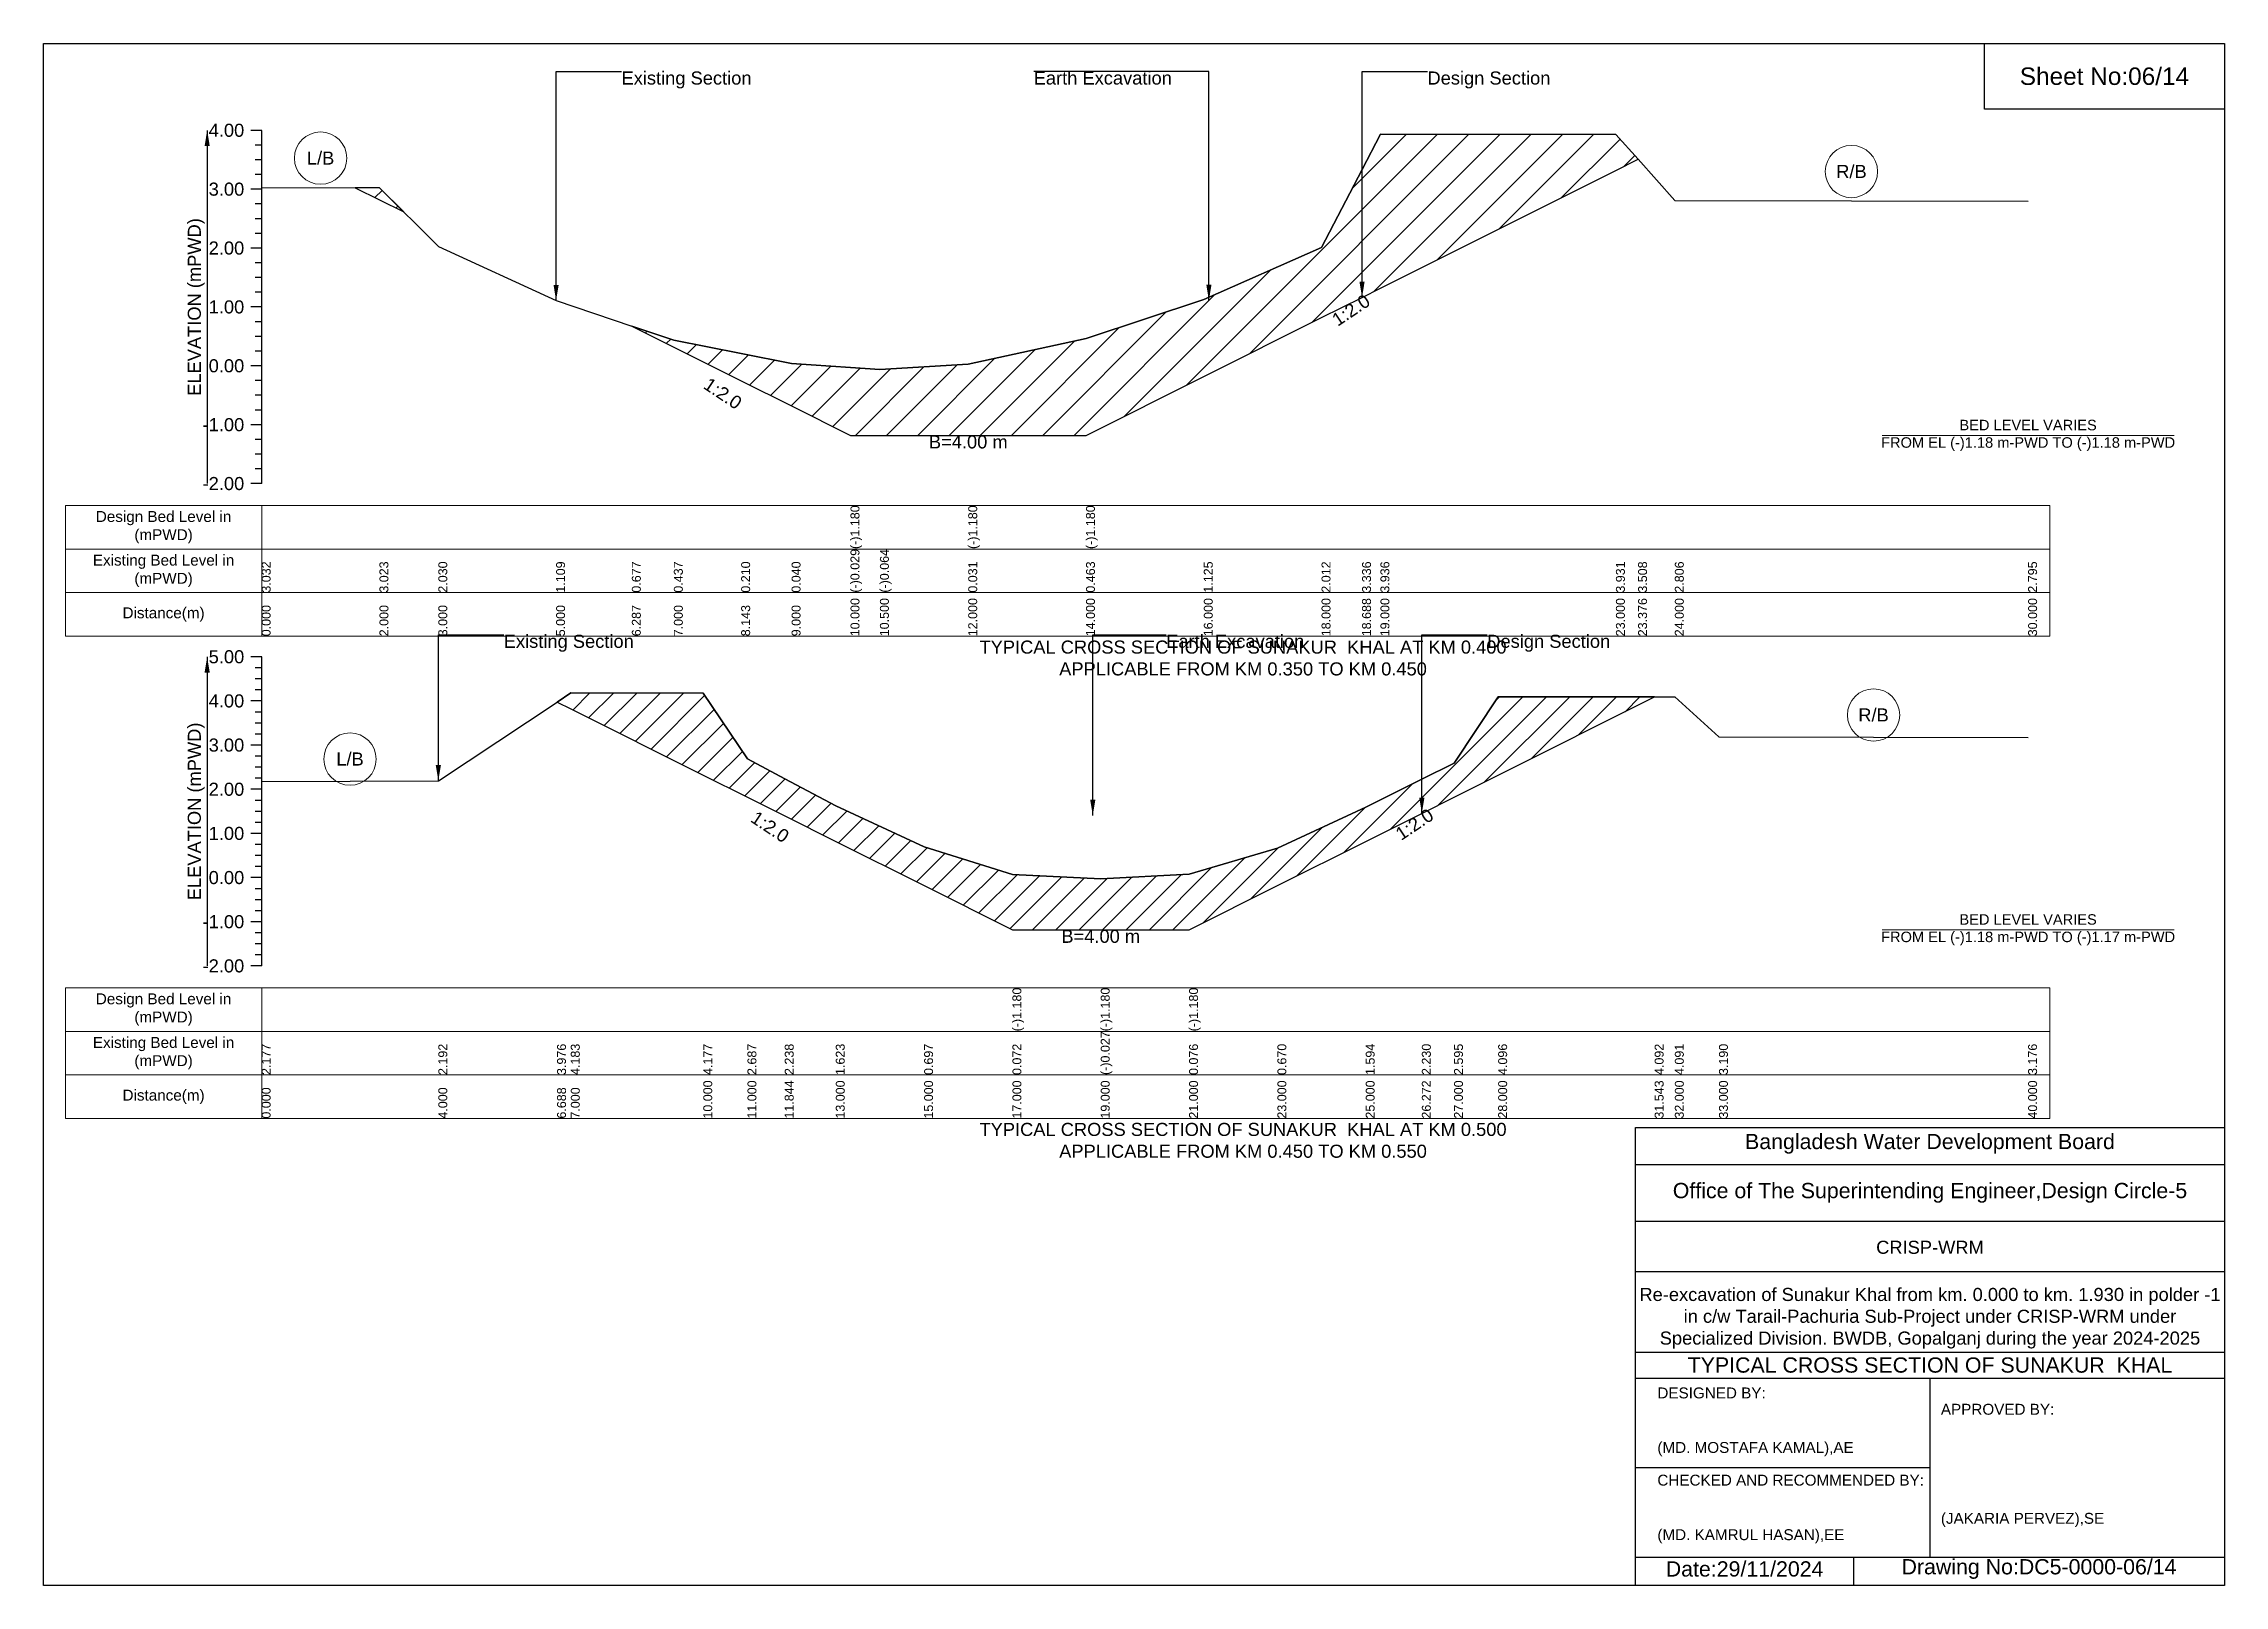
# Model space of a CAD drawing. Header units: inches. Extents: x 91000 to 238000, y -5656 to 143.
# Drawn here: x 150000 to 158000, y -5656 to 0 of the extents above; entities that cross this region are included whole.
import ezdxf

# ---------------------------------------------------------------- set-up
doc = ezdxf.new("R2010")
doc.units = ezdxf.units.IN
doc.header["$LTSCALE"] = 7
doc.header["$MEASUREMENT"] = 0
for name, color, linetype, lineweight in [('Cross section Data Border', 7, 'Continuous', 9), ('Cross Section Labels', 7, 'Continuous', 9), ('Existing_Bed_Level for Xsection', 7, 'Continuous', 25)]:
    doc.layers.add(name, color=color, linetype=linetype, lineweight=lineweight)
doc.styles.get("Standard").update_dxf_attribs({"font": 'arial.ttf'})
doc.dimstyles.get("Standard").update_dxf_attribs({"dimtxt": 0.18, "dimasz": 0.18, "dimexe": 0.18, "dimexo": 0.0625, "dimgap": 0.09, "dimtad": 0, "dimtih": 1, "dimtoh": 1, "dimdec": 4, "dimzin": 0, "dimdsep": 46, "dimtxsty": 'Standard', "dimcen": 0.09, "dimadec": 0, "dimazin": 0, "dimtfac": 1, "dimtdec": 4, "dimtofl": 0, "dimtmove": 0, "dimatfit": 3, "dimfxl": 1, "dimtolj": 1, "dimtzin": 0, "dimarcsym": 0})

msp = doc.modelspace()

# ---------------------------------------------------------------- texts
at = {"attachment_point": 5}
for s, insert, char_height in [('Sheet No:06/14', (157560, -120), 64), ('Bangladesh Water Development Board', (156920, -4036), 56), ('Office of The Superintending Engineer,Design Circle-5', (156920, -4216), 56)]:
    msp.add_mtext(s, dxfattribs=dict(at, insert=insert, char_height=char_height))
for s, insert, char_height, width, attachment_point in [('CRISP-WRM', (156920, -4416), 48, 2240, 5), ('Re-excavation of Sunakur Khal from km. 0.000 to km. 1.930 in polder -1  in c/w Tarail-Pachuria Sub-Project under CRISP-WRM under Specialized Division. BWDB, Gopalganj during the year 2024-2025', (156920, -4676), 48, 2160, 5), ('TYPICAL CROSS SECTION OF SUNAKUR  KHAL', (156920, -4848), 56, 2240, 5), ('DESIGNED BY:^J^J^J(MD. MOSTAFA KAMAL),AE', (155920, -5056), 40, 1120, 4), ('APPROVED BY:^J^J^J^J^J^J(JAKARIA PERVEZ),SE', (156960, -5216), 40, 1120, 4), ('CHECKED AND RECOMMENDED BY:^J^J^J(MD. KAMRUL HASAN),EE', (155920, -5376), 40, 1120, 4), ('Date:29/11/2024', (156240, -5596), 56, 1120, 5), ('Drawing No:DC5-0000-06/14', (157320, -5596), 56, 1760, 5)]:
    msp.add_mtext(s, dxfattribs=dict(insert=insert, char_height=char_height, width=width, attachment_point=attachment_point))
at = {"layer": 'Cross section Data Border', "char_height": 40, "width": 640, "attachment_point": 5}
for s, insert in [('Design Bed Level in (mPWD)', (150440, -1774.2)), ('Existing Bed Level in (mPWD)', (150440, -1934.2)), ('Distance(m)', (150440, -2094.2)), ('Design Bed Level in (mPWD)', (150440, -3543.6)), ('Existing Bed Level in (mPWD)', (150440, -3703.6)), ('Distance(m)', (150440, -3863.6))]:
    msp.add_mtext(s, dxfattribs=dict(at, insert=insert))
at = {"layer": 'Cross Section Labels'}
for s, insert, char_height, attachment_point in [('Existing Section', (152120, -102.2), 48, 1), ('Earth Excavation', (153632, -102.2), 48, 1), ('Design Section', (155076.6, -102.2), 48, 1), ('L/B', (151016, -420.2), 48, 5), ('R/B', (156632, -469.3), 48, 5), ('B=4.00 m', (153392, -1437.1), 48, 2), ('BED LEVEL VARIES ^JFROM EL (-)1.18 m-PWD TO (-)1.18 m-PWD', (157280, -1437.1), 38.4, 5), ('Existing Section', (151688, -2168.6), 48, 1), ('TYPICAL CROSS SECTION OF SUNAKUR  KHAL AT KM 0.400^JAPPLICABLE FROM KM 0.350 TO KM 0.450', (154400, -2254.2), 48, 5), ('Earth Excavation', (154118, -2168.6), 48, 1), ('Design Section', (155296, -2168.6), 48, 1), ('R/B', (156713, -2463), 48, 5), ('L/B', (151124, -2624.7), 48, 5), ('BED LEVEL VARIES ^JFROM EL (-)1.18 m-PWD TO (-)1.17 m-PWD', (157280, -3250.8), 38.4, 5), ('B=4.00 m', (153878, -3250.8), 48, 2), ('TYPICAL CROSS SECTION OF SUNAKUR  KHAL AT KM 0.500^JAPPLICABLE FROM KM 0.450 TO KM 0.550', (154400, -4023.6), 48, 5)]:
    msp.add_mtext(s, dxfattribs=dict(at, insert=insert, char_height=char_height, attachment_point=attachment_point))
at = {"layer": 'Cross Section Labels', "char_height": 48, "attachment_point": 2}
for insert, rotation in [((154782.6, -957.8), 33.69007), ((152505, -1263.5), 326.30993), ((152678.2, -2853.4), 326.30993), ((155015.5, -2844), 33.69007)]:
    msp.add_mtext('1:2.0', dxfattribs=dict(at, insert=insert, rotation=rotation))
at = {"layer": 'Existing_Bed_Level for Xsection', "char_height": 48, "attachment_point": 6}
for s, insert in [('4.00', (150736, -318.2)), ('3.00', (150736, -534.2)), ('2.00', (150736, -750.2)), ('1.00', (150736, -966.2)), ('0.00', (150736, -1182.2)), ('-1.00', (150736, -1398.2)), ('-2.00', (150736, -1614.2)), ('5.00', (150736, -2249.6)), ('4.00', (150736, -2411.6)), ('3.00', (150736, -2573.6)), ('2.00', (150736, -2735.6)), ('1.00', (150736, -2897.6)), ('0.00', (150736, -3059.6)), ('-1.00', (150736, -3221.6)), ('-2.00', (150736, -3383.6))]:
    msp.add_mtext(s, dxfattribs=dict(at, insert=insert))
at = {"layer": 'Existing_Bed_Level for Xsection', "rotation": 90}
for s, insert, char_height, attachment_point in [('ELEVATION (mPWD)', (150560, -966.2), 48, 5), ('(-)1.180', (152960, -1854.2), 32.8, 1), ('(-)1.180', (153392, -1854.2), 32.8, 1), ('(-)1.180', (153824, -1854.2), 32.8, 1), ('3.032', (150800, -2014.2), 32.8, 1), ('3.023', (151232, -2014.2), 32.8, 1), ('2.030', (151448, -2014.2), 32.8, 1), ('1.109', (151880, -2014.2), 32.8, 1), ('0.677', (152157.9, -2014.2), 32.8, 1), ('0.437', (152312, -2014.2), 32.8, 1), ('0.210', (152559, -2014.2), 32.8, 1), ('0.040', (152744, -2014.2), 32.8, 1), ('(-)0.029', (152960, -2014.2), 32.8, 1), ('(-)0.064', (153068, -2014.2), 32.8, 1), ('0.031', (153392, -2014.2), 32.8, 1), ('0.463', (153824, -2014.2), 32.8, 1), ('1.125', (154256, -2014.2), 32.8, 1), ('2.012', (154688, -2014.2), 32.8, 1), ('3.336', (154836.6, -2014.2), 32.8, 1), ('3.936', (154904, -2014.2), 32.8, 1), ('3.931', (155768, -2014.2), 32.8, 1), ('3.508', (155849.2, -2014.2), 32.8, 1), ('2.806', (155984, -2014.2), 32.8, 1), ('2.795', (157280, -2014.2), 32.8, 1), ('0.000', (150800, -2174.2), 32.8, 1), ('2.000', (151232, -2174.2), 32.8, 1), ('3.000', (151448, -2174.2), 32.8, 1), ('5.000', (151880, -2174.2), 32.8, 1), ('6.287', (152157.9, -2174.2), 32.8, 1), ('7.000', (152312, -2174.2), 32.8, 1), ('8.143', (152559, -2174.2), 32.8, 1), ('9.000', (152744, -2174.2), 32.8, 1), ('10.000', (152960, -2174.2), 32.8, 1), ('10.500', (153068, -2174.2), 32.8, 1), ('12.000', (153392, -2174.2), 32.8, 1), ('14.000', (153824, -2174.2), 32.8, 1), ('16.000', (154256, -2174.2), 32.8, 1), ('18.000', (154688, -2174.2), 32.8, 1), ('18.688', (154836.6, -2174.2), 32.8, 1), ('19.000', (154904, -2174.2), 32.8, 1), ('23.000', (155768, -2174.2), 32.8, 1), ('23.376', (155849.2, -2174.2), 32.8, 1), ('24.000', (155984, -2174.2), 32.8, 1), ('30.000', (157280, -2174.2), 32.8, 1), ('ELEVATION (mPWD)', (150560, -2816.6), 48, 5), ('(-)1.180', (153554, -3623.6), 32.8, 1), ('(-)1.180', (153878, -3623.6), 32.8, 1), ('(-)1.180', (154202, -3623.6), 32.8, 1), ('2.177', (150800, -3783.6), 32.8, 1), ('2.192', (151448, -3783.6), 32.8, 1), ('3.976', (151883.5, -3783.6), 32.8, 1), ('4.183', (151934, -3783.6), 32.8, 1), ('4.177', (152420, -3783.6), 32.8, 1), ('2.687', (152582, -3783.6), 32.8, 1), ('2.238', (152718.7, -3783.6), 32.8, 1), ('1.623', (152906, -3783.6), 32.8, 1), ('0.697', (153230, -3783.6), 32.8, 1), ('0.072', (153554, -3783.6), 32.8, 1), ('(-)0.027', (153878, -3783.6), 32.8, 1), ('0.076', (154202, -3783.6), 32.8, 1), ('0.670', (154526, -3783.6), 32.8, 1), ('1.594', (154850, -3783.6), 32.8, 1), ('2.230', (155056, -3783.6), 32.8, 1), ('2.595', (155174, -3783.6), 32.8, 1), ('4.096', (155336, -3783.6), 32.8, 1), ('4.092', (155910, -3783.6), 32.8, 1), ('4.091', (155984, -3783.6), 32.8, 1), ('3.190', (156146, -3783.6), 32.8, 1), ('3.176', (157280, -3783.6), 32.8, 1), ('0.000', (150800, -3943.6), 32.8, 1), ('4.000', (151448, -3943.6), 32.8, 1), ('6.688', (151883.5, -3943.6), 32.8, 1), ('7.000', (151934, -3943.6), 32.8, 1), ('10.000', (152420, -3943.6), 32.8, 1), ('11.000', (152582, -3943.6), 32.8, 1), ('11.844', (152718.7, -3943.6), 32.8, 1), ('13.000', (152906, -3943.6), 32.8, 1), ('15.000', (153230, -3943.6), 32.8, 1), ('17.000', (153554, -3943.6), 32.8, 1), ('19.000', (153878, -3943.6), 32.8, 1), ('21.000', (154202, -3943.6), 32.8, 1), ('23.000', (154526, -3943.6), 32.8, 1), ('25.000', (154850, -3943.6), 32.8, 1), ('26.272', (155056, -3943.6), 32.8, 1), ('27.000', (155174, -3943.6), 32.8, 1), ('28.000', (155336, -3943.6), 32.8, 1), ('31.543', (155910, -3943.6), 32.8, 1), ('32.000', (155984, -3943.6), 32.8, 1), ('33.000', (156146, -3943.6), 32.8, 1), ('40.000', (157280, -3943.6), 32.8, 1)]:
    msp.add_mtext(s, dxfattribs=dict(at, insert=insert, char_height=char_height, attachment_point=attachment_point))

# ---------------------------------------------------------------- hatches: boundary and pattern name
at = {"layer": 'Existing_Bed_Level for Xsection'}
h = msp.add_hatch(dxfattribs=at)
h.set_pattern_fill('ANSI31', color=256, scale=648, style=0)
h.paths.add_polyline_path([(152157.9, -1036), (152312, -1113.1), (152559, -1236.5), (152744, -1329.1), (152960, -1437.1), (153068, -1437.1), (153392, -1437.1), (153824, -1437.1), (154256, -1221.1), (154688, -1005.1), (154836.6, -930.8), (154904, -897.1), (155768, -465.1), (155849.2, -424.4), (155768, -333.1), (154904, -332), (154836.6, -461.7), (154688, -747.6), (154256, -939.2), (153824, -1082.2), (153392, -1175.5), (153068, -1196), (152960, -1188.5), (152744, -1173.5), (152559, -1136.8), (152312, -1087.8)])
h = msp.add_hatch(dxfattribs=at)
h.set_pattern_fill('ANSI31', color=256, scale=648, style=0)
h.paths.add_polyline_path([(151143.5, -528.8), (151232, -573.1), (151320.9, -617.5), (151232, -529.2)])
h = msp.add_hatch(dxfattribs=at)
h.set_pattern_fill('ANSI31', color=256, scale=486, style=0)
h.paths.add_polyline_path([(151883.5, -2415.5), (151934, -2440.8), (152420, -2683.8), (152582, -2764.8), (152718.7, -2833.2), (152906, -2926.8), (153230, -3088.8), (153554, -3250.8), (153878, -3250.8), (154202, -3250.8), (154526, -3088.8), (154850, -2926.8), (155056, -2823.8), (155174, -2764.8), (155336, -2683.8), (155910, -2396.8), (155336, -2396.1), (155174, -2639.2), (155056, -2698.3), (154850, -2801.4), (154526, -2951.1), (154202, -3047.3), (153878, -3064), (153554, -3048), (153230, -2946.7), (152906, -2796.7), (152718.7, -2697.1), (152582, -2624.3), (152420, -2383), (151934, -2382)])

# ---------------------------------------------------------------- linework, layer by layer
for points in [[(150000, 0), (158000, 0), (158000, -5656), (150000, -5656)], [(157120, 0), (158000, 0), (158000, -240), (157120, -240)]]:
    msp.add_lwpolyline(points, close=True)
for points in [[(155840, -5656), (155840, -3976), (158000, -3976)], [(155840, -4112), (158000, -4112)], [(155840, -4320), (158000, -4320)], [(155840, -4504), (158000, -4504)], [(155840, -4800), (158000, -4800)], [(155840, -4896), (158000, -4896)], [(156920, -4896), (156920, -5552)], [(155840, -5224), (156920, -5224)], [(155840, -5552), (158000, -5552)], [(156640, -5552), (156640, -5656)]]:
    msp.add_lwpolyline(points)
at = {"layer": 'Cross section Data Border'}
for points in [[(150080, -1694.2), (157360, -1694.2), (157360, -2174.2), (150080, -2174.2)], [(150080, -3463.6), (157360, -3463.6), (157360, -3943.6), (150080, -3943.6)]]:
    msp.add_lwpolyline(points, close=True, dxfattribs=at)
for points in [[(150800, -1694.2), (150800, -2174.2)], [(150080, -1854.2), (157360, -1854.2)], [(150080, -2014.2), (157360, -2014.2)], [(150800, -3463.6), (150800, -3943.6)], [(150080, -3623.6), (157360, -3623.6)], [(150080, -3783.6), (157360, -3783.6)]]:
    msp.add_lwpolyline(points, dxfattribs=at)
at = {"layer": 'Cross Section Labels'}
for points in [[(156744.2, -1437.1), (157815.8, -1437.1)], [(156744.2, -3250.8), (157815.8, -3250.8)]]:
    msp.add_lwpolyline(points, dxfattribs=at)
for centre in [(151016, -420.2), (156632, -469.3), (156713, -2463), (151124, -2624.7)]:
    msp.add_circle(centre, 96, dxfattribs=at)
at = {"layer": 'Existing_Bed_Level for Xsection'}
for points in [[(150800, -318.2), (150760, -318.2)], [(150800, -1614.2), (150800, -1398.2), (150800, -1182.2), (150800, -966.2), (150800, -750.2), (150800, -534.2), (150800, -318.2)], [(150800, -372.2), (150776, -372.2)], [(150800, -527.3), (151232, -529.2), (151448, -743.7), (151880, -942.6), (152157.9, -1036), (152312, -1087.8), (152559, -1136.8), (152744, -1173.5), (152960, -1188.5), (152960, -1188.5), (153068, -1196), (153392, -1175.5), (153392, -1175.5), (153824, -1082.2), (153824, -1082.2), (154256, -939.2), (154688, -747.6), (154836.6, -461.7), (154904, -332), (155768, -333.1), (155849.2, -424.4), (155984, -576.1), (157280, -578.5)], [(150800, -426.2), (150776, -426.2)], [(150800, -534.2), (150760, -534.2)], [(150800, -480.2), (150776, -480.2)], [(150800, -588.2), (150776, -588.2)], [(150800, -642.2), (150776, -642.2)], [(150800, -696.2), (150776, -696.2)], [(150800, -750.2), (150760, -750.2)], [(150800, -804.2), (150776, -804.2)], [(150800, -858.2), (150776, -858.2)], [(150800, -912.2), (150776, -912.2)], [(150800, -966.2), (150760, -966.2)], [(150800, -1020.2), (150776, -1020.2)], [(150800, -1074.2), (150776, -1074.2)], [(150800, -1182.2), (150760, -1182.2)], [(150800, -1128.2), (150776, -1128.2)], [(150800, -1236.2), (150776, -1236.2)], [(150800, -1290.2), (150776, -1290.2)], [(150800, -1344.2), (150776, -1344.2)], [(150800, -1398.2), (150760, -1398.2)], [(150800, -1452.2), (150776, -1452.2)], [(150800, -1506.2), (150776, -1506.2)], [(150800, -1560.2), (150776, -1560.2)], [(150800, -1614.2), (150760, -1614.2)], [(150800, -2249.6), (150760, -2249.6)], [(150800, -2290.1), (150776, -2290.1)], [(150800, -3383.6), (150800, -3221.6), (150800, -3059.6), (150800, -2897.6), (150800, -2735.6), (150800, -2573.6), (150800, -2411.6), (150800, -2249.6)], [(150800, -2330.6), (150776, -2330.6)], [(150800, -2371.1), (150776, -2371.1)], [(150800, -2707), (151448, -2704.5), (151883.5, -2415.5), (151934, -2382), (152420, -2383), (152582, -2624.3), (152718.7, -2697.1), (152906, -2796.7), (153230, -2946.7), (153554, -3048), (153554, -3048), (153878, -3064), (153878, -3064), (154202, -3047.3), (154202, -3047.3), (154526, -2951.1), (154850, -2801.4), (155056, -2698.3), (155174, -2639.2), (155336, -2396.1), (155910, -2396.8), (155984, -2396.9), (156146, -2542.8), (157280, -2545.1)], [(150800, -2411.6), (150760, -2411.6)], [(150800, -2452.1), (150776, -2452.1)], [(150800, -2492.6), (150776, -2492.6)], [(150800, -2533.1), (150776, -2533.1)], [(150800, -2573.6), (150760, -2573.6)], [(150800, -2614.1), (150776, -2614.1)], [(150800, -2654.6), (150776, -2654.6)], [(150800, -2695.1), (150776, -2695.1)], [(150800, -2735.6), (150760, -2735.6)], [(150800, -2776.1), (150776, -2776.1)], [(150800, -2816.6), (150776, -2816.6)], [(150800, -2857.1), (150776, -2857.1)], [(150800, -2897.6), (150760, -2897.6)], [(150800, -2938.1), (150776, -2938.1)], [(150800, -2978.6), (150776, -2978.6)], [(150800, -3019.1), (150776, -3019.1)], [(150800, -3059.6), (150760, -3059.6)], [(150800, -3100.1), (150776, -3100.1)], [(150800, -3140.6), (150776, -3140.6)], [(150800, -3181.1), (150776, -3181.1)], [(150800, -3221.6), (150760, -3221.6)], [(150800, -3262.1), (150776, -3262.1)], [(150800, -3302.6), (150776, -3302.6)], [(150800, -3343.1), (150776, -3343.1)], [(150800, -3383.6), (150760, -3383.6)]]:
    msp.add_lwpolyline(points, dxfattribs=at)
for points in [[(152157.9, -1036), (152157.9, -1036), (152312, -1113.1), (152559, -1236.5), (152744, -1329.1), (152960, -1437.1), (152960, -1437.1), (153068, -1437.1), (153392, -1437.1), (153392, -1437.1), (153824, -1437.1), (153824, -1437.1), (154256, -1221.1), (154688, -1005.1), (154836.6, -930.8), (154904, -897.1), (155768, -465.1), (155849.2, -424.4), (155768, -333.1), (154904, -332), (154836.6, -461.7), (154688, -747.6), (154256, -939.2), (153824, -1082.2), (153824, -1082.2), (153392, -1175.5), (153392, -1175.5), (153068, -1196), (152960, -1188.5), (152960, -1188.5), (152744, -1173.5), (152559, -1136.8), (152312, -1087.8), (152157.9, -1036)], [(151143.5, -528.8), (151232, -573.1), (151320.9, -617.5), (151232, -529.2)], [(151883.5, -2415.5), (151883.5, -2415.5), (151934, -2440.8), (152420, -2683.8), (152582, -2764.8), (152718.7, -2833.2), (152906, -2926.8), (153230, -3088.8), (153554, -3250.8), (153554, -3250.8), (153878, -3250.8), (153878, -3250.8), (154202, -3250.8), (154202, -3250.8), (154526, -3088.8), (154850, -2926.8), (155056, -2823.8), (155174, -2764.8), (155336, -2683.8), (155910, -2396.8), (155910, -2396.8), (155910, -2396.8), (155336, -2396.1), (155174, -2639.2), (155056, -2698.3), (154850, -2801.4), (154526, -2951.1), (154202, -3047.3), (154202, -3047.3), (153878, -3064), (153878, -3064), (153554, -3048), (153554, -3048), (153230, -2946.7), (152906, -2796.7), (152718.7, -2697.1), (152582, -2624.3), (152420, -2383), (151934, -2382), (151883.5, -2415.5)]]:
    msp.add_lwpolyline(points, close=True, dxfattribs=at)

msp.set_redraw_order([(e.dxf.handle, doc.entitydb.next_handle()) for e in msp.query("TEXT MTEXT ATTDEF DIMENSION ARC_DIMENSION")])  # texts and dimensions are drawn at this point

# ---------------------------------------------------------------- leaders
at = {"layer": 'Cross Section Labels', "annotation_type": 0, "has_hookline": 1}
for points, hookline_direction, text_width in [([(151880, -942.6), (151880, -102.2), (152119.9, -102.2)], 0, 467.2), ([(154274.8, -942.3), (154274.8, -102.2), (153632.1, -102.2)], 1, 497), ([(154836.6, -930.8), (154836.6, -102.2), (155076.5, -102.2)], 0, 441.2), ([(151448, -2704.5), (151448, -2168.6), (151687.9, -2168.6)], 0, 467.2), ([(153848.8, -2831.6), (153848.8, -2168.6), (154117.9, -2168.6)], 0, 497), ([(155056, -2823.8), (155056, -2168.6), (155295.9, -2168.6)], 0, 441.2)]:
    msp.add_leader(points, dimstyle='Standard', override={"dimasz": 57.6}, dxfattribs=dict(at, hookline_direction=hookline_direction, text_width=text_width))
at = {"layer": 'Existing_Bed_Level for Xsection'}
for points in [[(150600, -318.2), (150600, -1614.2)], [(150600, -2249.6), (150600, -3383.6)]]:
    msp.add_leader(points, dimstyle='Standard', override={"dimasz": 57.6}, dxfattribs=at)

doc.saveas('drawing.dxf')
